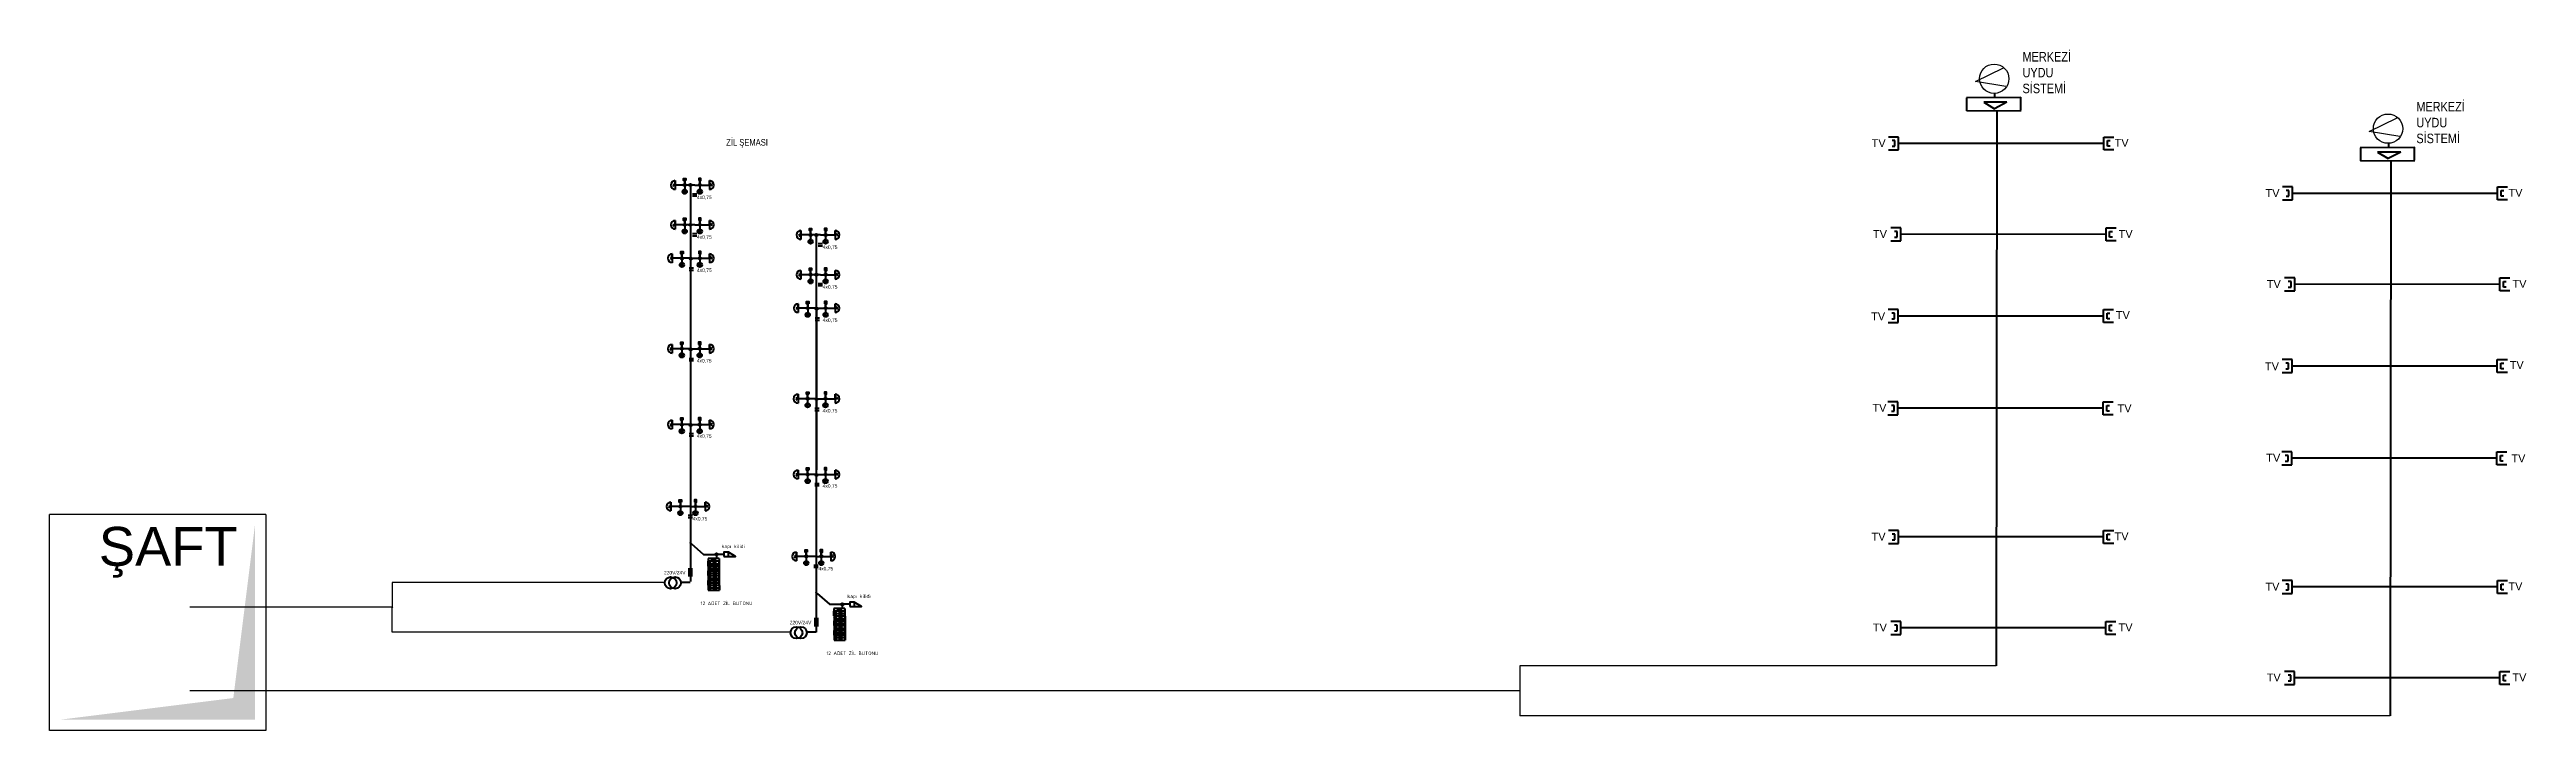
# Model space of a CAD drawing. Header units: millimetres. Extents: x -4402 to 30102, y 1696 to 6551.
# Drawn here: x -4402 to 4165, y 4195 to 6551 of the extents above; entities that cross this region are included whole.
import ezdxf
from ezdxf.enums import TextEntityAlignment as Align

# ---------------------------------------------------------------- set-up
doc = ezdxf.new("R2010")
doc.units = ezdxf.units.MM
for name, color, linetype, lineweight in [('B', 30, 'Continuous', 25), ('kolon semasi', 7, 'Continuous', 40), ('MH', 20, 'Continuous', 20)]:
    doc.layers.add(name, color=color, linetype=linetype, lineweight=lineweight)
doc.layers.add('BOYA', color=253, linetype='Continuous')
doc.layers.add('CEMAL AYAR  AYD. HAT', color=6, linetype='Continuous')
doc.styles.add('1', font='arial.ttf', dxfattribs={"height": 18})
doc.styles.get("Standard").update_dxf_attribs({"font": 'arial.ttf'})
doc.styles.add('TXT', font='isocpeur.ttf')

msp = doc.modelspace()

# ---------------------------------------------------------------- texts
at = {"color": 7, "true_color": 0xffffff}
for p in [(1924.2, 6227.1), (2764.6, 6228.3), (3286.5, 6054.3), (4126.9, 6055.4), (1928.7, 5912.6), (2778.5, 5913), (3290.9, 5739.7), (4140.7, 5740.1), (1922.4, 5628), (2768.8, 5632.3), (3284.6, 5455.1), (4131, 5459.5), (1926.8, 5311.4), (2774.7, 5309.6), (3289.1, 5138.5), (4136.9, 5136.7), (1923.9, 4865.5), (2764.3, 4866.7), (3286.1, 4692.6), (4126.5, 4693.8), (1928.4, 4551), (2778.1, 4551.4), (3290.6, 4378.1), (4140.3, 4378.5)]:
    msp.add_text('TV', height=27.21, dxfattribs=at).set_placement(p, align=Align.MIDDLE)
at = {"color": 3, "lineweight": 40, "attachment_point": 1}
for s, insert, char_height, width in [('{\\fArial Narrow|b0|i0|c162|p34;MERKEZİ UYDU SİSTEMİ}', (2421.8, 6542.5), 32.89, 219.889), ('{\\fArial Narrow|b0|i0|c162|p34;MERKEZİ UYDU SİSTEMİ}', (3784.1, 6369.6), 32.89, 219.889), ('{\\fArial Narrow|b0|i0|c162|p34;ZİL ŞEMASI}', (-2061.7, 6241.4), 22.854, 152.792)]:
    msp.add_mtext(s, dxfattribs=dict(at, insert=insert, char_height=char_height, width=width))
at = {"layer": 'kolon semasi', "lineweight": 40}
for s, p in [('4x0,75', (-2163.2, 6033.7)), ('4x0,75', (-2163.2, 5896.2)), ('4x0,75', (-1728.1, 5861)), ('4x0,75', (-2163.2, 5781.2)), ('4x0,75', (-1728.1, 5723.4)), ('4x0,75', (-1728.1, 5608.4)), ('4x0,75', (-2163.6, 5468.1)), ('4x0,75', (-1728.4, 5295.3)), ('4x0,75', (-2163.6, 5207.5)), ('4x0,75', (-1728.4, 5034.8)), ('4x0,75', (-2178.2, 4921.5)), ('220V/24V', (-2277.3, 4734.8)), ('4x0,75', (-1743, 4748.8)), ('220V/24V', (-1842.2, 4562.1))]:
    msp.add_text(s, height=12.19, dxfattribs=at).set_placement(p)
at = {"layer": 'kolon semasi', "lineweight": 40, "style": 'TXT'}
for s, p in [('kapı kilidi', (-2077.9, 4826)), ('12 ADET ZİL BUTONU', (-2150.6, 4628.6)), ('kapı kilidi', (-1642.8, 4653.3)), ('12 ADET ZİL BUTONU', (-1715.5, 4455.9))]:
    msp.add_text(s, height=12.189, dxfattribs=at).set_placement(p)
at = {"layer": 'MH', "style": '1'}
msp.add_text('ŞAFT', height=134.6, dxfattribs=at).set_placement((-4232, 4764.6))

# ---------------------------------------------------------------- hatches: boundary and pattern name
at = {"layer": 'BOYA'}
msp.add_hatch(color=256, dxfattribs=at).paths.add_polyline_path([(-3691.9, 4905.2), (-3691.9, 4232.2), (-4364.9, 4232.2), (-3766.7, 4307)])
at = {"layer": 'kolon semasi', "lineweight": 40}
for points in [[(-2205.3, 6083.9), (-2208.6, 6083.9, 0.130701), (-2209.1, 6082.1, 0.414214), (-2205.3, 6078.2)], [(-2202, 6083.9, 0.579848), (-2208.6, 6083.9)], [(-2202, 6083.9), (-2205.3, 6083.9), (-2205.3, 6078.2, 0.414214), (-2201.5, 6082.1, 0.130701)], [(-2185.6, 6083.9), (-2188.9, 6083.9, 0.130701), (-2189.4, 6082.1, 0.414214), (-2185.6, 6078.2)], [(-2182.3, 6083.9, 0.579848), (-2188.9, 6083.9)], [(-2182.3, 6083.9), (-2185.6, 6083.9), (-2185.6, 6078.2, 0.414214), (-2181.8, 6082.1, 0.130701)], [(-2153.2, 6083.9), (-2156.5, 6083.9, 0.130701), (-2157, 6082.1, 0.414214), (-2153.2, 6078.2)], [(-2149.9, 6083.9, 0.579848), (-2156.5, 6083.9)], [(-2149.9, 6083.9), (-2153.2, 6083.9), (-2153.2, 6078.2, 0.414214), (-2149.4, 6082.1, 0.130701)], [(-2205.3, 5946.4), (-2208.6, 5946.4, 0.130701), (-2209.1, 5944.5, 0.414214), (-2205.3, 5940.7)], [(-2202, 5946.4, 0.579848), (-2208.6, 5946.4)], [(-2202, 5946.4), (-2205.3, 5946.4), (-2205.3, 5940.7, 0.414214), (-2201.5, 5944.5, 0.130701)], [(-2185.6, 5946.4), (-2188.9, 5946.4, 0.130701), (-2189.4, 5944.5, 0.414214), (-2185.6, 5940.7)], [(-2182.3, 5946.4, 0.579848), (-2188.9, 5946.4)], [(-2182.3, 5946.4), (-2185.6, 5946.4), (-2185.6, 5940.7, 0.414214), (-2181.8, 5944.5, 0.130701)], [(-2153.2, 5946.4), (-2156.5, 5946.4, 0.130701), (-2157, 5944.5, 0.414214), (-2153.2, 5940.7)], [(-2149.9, 5946.4, 0.579848), (-2156.5, 5946.4)], [(-2149.9, 5946.4), (-2153.2, 5946.4), (-2153.2, 5940.7, 0.414214), (-2149.4, 5944.5, 0.130701)], [(-1766.8, 5911.2, 0.579848), (-1773.4, 5911.2)], [(-1747.1, 5911.2, 0.579848), (-1753.8, 5911.2)], [(-1714.8, 5911.2, 0.579848), (-1721.4, 5911.2)], [(-2215, 5830.7), (-2218.3, 5830.7, 0.130701), (-2218.8, 5828.8, 0.414214), (-2215, 5825)], [(-2211.7, 5830.7, 0.579848), (-2218.3, 5830.7)], [(-2211.7, 5830.7), (-2215, 5830.7), (-2215, 5825, 0.414214), (-2211.2, 5828.8, 0.130701)], [(-2184.4, 5828.8), (-2187.7, 5828.8, 0.130701), (-2188.2, 5826.9, 0.414214), (-2184.4, 5823.1)], [(-2181.1, 5828.8, 0.579848), (-2187.7, 5828.8)], [(-2181.1, 5828.8), (-2184.4, 5828.8), (-2184.4, 5823.1, 0.414214), (-2180.6, 5826.9, 0.130701)], [(-2153.2, 5830.7), (-2156.5, 5830.7, 0.130701), (-2157, 5828.8, 0.414214), (-2153.2, 5825)], [(-2149.9, 5830.7, 0.579848), (-2156.5, 5830.7)], [(-2149.9, 5830.7), (-2153.2, 5830.7), (-2153.2, 5825, 0.414214), (-2149.4, 5828.8, 0.130701)], [(-1770.1, 5911.2), (-1773.4, 5911.2, 0.130701), (-1773.9, 5909.3, 0.414214), (-1770.1, 5905.5)], [(-1766.8, 5911.2), (-1770.1, 5911.2), (-1770.1, 5905.5, 0.414214), (-1766.3, 5909.3, 0.130701)], [(-1750.4, 5911.2), (-1753.8, 5911.2, 0.130701), (-1754.3, 5909.3, 0.414214), (-1750.4, 5905.5)], [(-1747.1, 5911.2), (-1750.4, 5911.2), (-1750.4, 5905.5, 0.414214), (-1746.6, 5909.3, 0.130701)], [(-1718.1, 5911.2), (-1721.4, 5911.2, 0.130701), (-1721.9, 5909.3, 0.414214), (-1718.1, 5905.5)], [(-1714.8, 5911.2), (-1718.1, 5911.2), (-1718.1, 5905.5, 0.414214), (-1714.3, 5909.3, 0.130701)], [(-1770.1, 5773.7), (-1773.4, 5773.7, 0.130701), (-1773.9, 5771.8, 0.414214), (-1770.1, 5768)], [(-1766.8, 5773.7, 0.579848), (-1773.4, 5773.7)], [(-1766.8, 5773.7), (-1770.1, 5773.7), (-1770.1, 5768, 0.414214), (-1766.3, 5771.8, 0.130701)], [(-1750.4, 5773.7), (-1753.8, 5773.7, 0.130701), (-1754.3, 5771.8, 0.414214), (-1750.4, 5768)], [(-1747.1, 5773.7, 0.579848), (-1753.8, 5773.7)], [(-1747.1, 5773.7), (-1750.4, 5773.7), (-1750.4, 5768, 0.414214), (-1746.6, 5771.8, 0.130701)], [(-1718.1, 5773.7), (-1721.4, 5773.7, 0.130701), (-1721.9, 5771.8, 0.414214), (-1718.1, 5768)], [(-1714.8, 5773.7, 0.579848), (-1721.4, 5773.7)], [(-1714.8, 5773.7), (-1718.1, 5773.7), (-1718.1, 5768, 0.414214), (-1714.3, 5771.8, 0.130701)], [(-1779.8, 5657.9), (-1783.1, 5657.9, 0.130701), (-1783.6, 5656, 0.414214), (-1779.8, 5652.2)], [(-1776.5, 5657.9, 0.579848), (-1783.1, 5657.9)], [(-1776.5, 5657.9), (-1779.8, 5657.9), (-1779.8, 5652.2, 0.414214), (-1776, 5656, 0.130701)], [(-1749.3, 5656), (-1752.6, 5656, 0.130701), (-1753.1, 5654.2, 0.414214), (-1749.3, 5650.3)], [(-1746, 5656, 0.579848), (-1752.6, 5656)], [(-1746, 5656), (-1749.3, 5656), (-1749.3, 5650.3, 0.414214), (-1745.5, 5654.2, 0.130701)], [(-1718.1, 5657.9), (-1721.4, 5657.9, 0.130701), (-1721.9, 5656, 0.414214), (-1718.1, 5652.2)], [(-1714.8, 5657.9, 0.579848), (-1721.4, 5657.9)], [(-1714.8, 5657.9), (-1718.1, 5657.9), (-1718.1, 5652.2, 0.414214), (-1714.3, 5656, 0.130701)], [(-2215.3, 5517.6), (-2218.6, 5517.6, 0.130701), (-2219.1, 5515.7, 0.414214), (-2215.3, 5511.9)], [(-2212, 5517.6, 0.579848), (-2218.6, 5517.6)], [(-2212, 5517.6), (-2215.3, 5517.6), (-2215.3, 5511.9, 0.414214), (-2211.5, 5515.7, 0.130701)], [(-2184.8, 5515.7), (-2188.1, 5515.7, 0.130701), (-2188.6, 5513.8, 0.414214), (-2184.8, 5510)], [(-2181.5, 5515.7, 0.579848), (-2188.1, 5515.7)], [(-2181.5, 5515.7), (-2184.8, 5515.7), (-2184.8, 5510, 0.414214), (-2181, 5513.8, 0.130701)], [(-2153.6, 5517.6), (-2156.9, 5517.6, 0.130701), (-2157.4, 5515.7, 0.414214), (-2153.6, 5511.9)], [(-2150.3, 5517.6, 0.579848), (-2156.9, 5517.6)], [(-2150.3, 5517.6), (-2153.6, 5517.6), (-2153.6, 5511.9, 0.414214), (-2149.8, 5515.7, 0.130701)], [(-1780.2, 5344.8), (-1783.5, 5344.8, 0.130701), (-1784, 5342.9, 0.414214), (-1780.2, 5339.1)], [(-1776.9, 5344.8, 0.579848), (-1783.5, 5344.8)], [(-1776.9, 5344.8), (-1780.2, 5344.8), (-1780.2, 5339.1, 0.414214), (-1776.4, 5342.9, 0.130701)], [(-1749.6, 5342.9), (-1752.9, 5342.9, 0.130701), (-1753.4, 5341.1, 0.414214), (-1749.6, 5337.2)], [(-1746.3, 5342.9, 0.579848), (-1752.9, 5342.9)], [(-1746.3, 5342.9), (-1749.6, 5342.9), (-1749.6, 5337.2, 0.414214), (-1745.8, 5341.1, 0.130701)], [(-1718.4, 5344.8), (-1721.7, 5344.8, 0.130701), (-1722.2, 5342.9, 0.414214), (-1718.4, 5339.1)], [(-1715.1, 5344.8, 0.579848), (-1721.7, 5344.8)], [(-1715.1, 5344.8), (-1718.4, 5344.8), (-1718.4, 5339.1, 0.414214), (-1714.6, 5342.9, 0.130701)], [(-2215.3, 5255.1), (-2218.6, 5255.1, 0.130701), (-2219.1, 5253.2, 0.414214), (-2215.3, 5249.4)], [(-2212, 5255.1, 0.579848), (-2218.6, 5255.1)], [(-2212, 5255.1), (-2215.3, 5255.1), (-2215.3, 5249.4, 0.414214), (-2211.5, 5253.2, 0.130701)], [(-2184.8, 5253.2), (-2188.1, 5253.2, 0.130701), (-2188.6, 5251.3, 0.414214), (-2184.8, 5247.5)], [(-2181.5, 5253.2, 0.579848), (-2188.1, 5253.2)], [(-2181.5, 5253.2), (-2184.8, 5253.2), (-2184.8, 5247.5, 0.414214), (-2181, 5251.3, 0.130701)], [(-2153.6, 5255.1), (-2156.9, 5255.1, 0.130701), (-2157.4, 5253.2, 0.414214), (-2153.6, 5249.4)], [(-2150.3, 5255.1, 0.579848), (-2156.9, 5255.1)], [(-2150.3, 5255.1), (-2153.6, 5255.1), (-2153.6, 5249.4, 0.414214), (-2149.8, 5253.2, 0.130701)], [(-1780.2, 5082.4), (-1783.5, 5082.4, 0.130701), (-1784, 5080.5, 0.414214), (-1780.2, 5076.7)], [(-1776.9, 5082.4, 0.579848), (-1783.5, 5082.4)], [(-1776.9, 5082.4), (-1780.2, 5082.4), (-1780.2, 5076.7, 0.414214), (-1776.4, 5080.5, 0.130701)], [(-1749.6, 5080.5), (-1752.9, 5080.5, 0.130701), (-1753.4, 5078.6, 0.414214), (-1749.6, 5074.8)], [(-1746.3, 5080.5, 0.579848), (-1752.9, 5080.5)], [(-1746.3, 5080.5), (-1749.6, 5080.5), (-1749.6, 5074.8, 0.414214), (-1745.8, 5078.6, 0.130701)], [(-1718.4, 5082.4), (-1721.7, 5082.4, 0.130701), (-1722.2, 5080.5, 0.414214), (-1718.4, 5076.7)], [(-1715.1, 5082.4, 0.579848), (-1721.7, 5082.4)], [(-1715.1, 5082.4), (-1718.4, 5082.4), (-1718.4, 5076.7, 0.414214), (-1714.6, 5080.5, 0.130701)], [(-2220.2, 4971.7), (-2223.5, 4971.7, 0.130701), (-2224, 4969.8, 0.414214), (-2220.2, 4966)], [(-2216.9, 4971.7, 0.579848), (-2223.5, 4971.7)], [(-2216.9, 4971.7), (-2220.2, 4971.7), (-2220.2, 4966, 0.414214), (-2216.4, 4969.8, 0.130701)], [(-2168.2, 4971.7), (-2171.5, 4971.7, 0.130701), (-2172, 4969.8, 0.414214), (-2168.2, 4966)], [(-2164.9, 4971.7, 0.579848), (-2171.5, 4971.7)], [(-2164.9, 4971.7), (-2168.2, 4971.7), (-2168.2, 4966, 0.414214), (-2164.4, 4969.8, 0.130701)], [(-2185.7, 4846.2), (-2189, 4846.2, 0.130701), (-2189.5, 4844.3, 0.414214), (-2185.7, 4840.5)], [(-2189, 4846.2), (-2182.4, 4846.2, 0.579848)], [(-2182.4, 4846.2), (-2185.7, 4846.2), (-2185.7, 4840.5, 0.414214), (-2181.9, 4844.3, 0.130701)], [(-2095.6, 4806.2), (-2098.9, 4806.2, 0.130701), (-2099.4, 4804.3, 0.414214), (-2095.6, 4800.5)], [(-2098.9, 4806.2), (-2092.3, 4806.2, 0.579848)], [(-2092.3, 4806.2), (-2095.6, 4806.2), (-2095.6, 4800.5, 0.414214), (-2091.8, 4804.3, 0.130701)], [(-1785.1, 4799), (-1788.4, 4799, 0.130701), (-1788.9, 4797.1, 0.414214), (-1785.1, 4793.3)], [(-1781.8, 4799, 0.579848), (-1788.4, 4799)], [(-1781.8, 4799), (-1785.1, 4799), (-1785.1, 4793.3, 0.414214), (-1781.3, 4797.1, 0.130701)], [(-1733, 4799), (-1736.3, 4799, 0.130701), (-1736.8, 4797.1, 0.414214), (-1733, 4793.3)], [(-1729.7, 4799, 0.579848), (-1736.3, 4799)], [(-1729.7, 4799), (-1733, 4799), (-1733, 4793.3, 0.414214), (-1729.2, 4797.1, 0.130701)], [(-1750.6, 4673.4), (-1753.9, 4673.4, 0.130701), (-1754.4, 4671.6, 0.414214), (-1750.6, 4667.7)], [(-1753.9, 4673.4), (-1747.3, 4673.4, 0.579848)], [(-1747.3, 4673.4), (-1750.6, 4673.4), (-1750.6, 4667.7, 0.414214), (-1746.8, 4671.6, 0.130701)], [(-1660.5, 4633.5), (-1663.8, 4633.5, 0.130701), (-1664.3, 4631.6, 0.414214), (-1660.5, 4627.8)], [(-1663.8, 4633.5), (-1657.2, 4633.5, 0.579848)], [(-1657.2, 4633.5), (-1660.5, 4633.5), (-1660.5, 4627.8, 0.414214), (-1656.7, 4631.6, 0.130701)]]:
    msp.add_hatch(color=256, dxfattribs=at).paths.add_polyline_path(points)
at = {"layer": 'kolon semasi', "lineweight": 40, "true_color": 0x727430}
for points in [[(-3217.5, 4623), (-3220.8, 4623, 0.130701), (-3221.3, 4621.1, 0.414214), (-3217.5, 4617.3)], [(-3214.2, 4623, 0.579848), (-3220.8, 4623)], [(-3214.2, 4623), (-3217.5, 4623), (-3217.5, 4617.3, 0.414214), (-3213.7, 4621.1, 0.130701)]]:
    msp.add_hatch(color=67, dxfattribs=at).paths.add_polyline_path(points)

# ---------------------------------------------------------------- linework, layer by layer
at = {"color": 7, "true_color": 0xffffff}
for p, q in [((2258.8, 6440), (2355.8, 6488)), ((2258.8, 6441.5), (2364.2, 6424.5)), ((3621, 6267.1), (3718, 6315.2)), ((3621, 6268.6), (3726.4, 6251.6))]:
    msp.add_line(p, q, dxfattribs=at)
for centre in [(2323.8, 6450.1), (3686, 6277.2)]:
    msp.add_circle(centre, 50.7, dxfattribs=at)
at = {"layer": 'B'}
for p in [(-3654.5, 4942.6), (-4402.3, 4194.8)]:
    msp.add_line(p, (-4402.3, 4942.6), dxfattribs=at)
at = {"layer": 'CEMAL AYAR  AYD. HAT', "color": 32, "linetype": 'ByBlock', "true_color": 0xcd6928}
for p, q in [((-3654.5, 4942.6), (-3654.5, 4194.8)), ((-3654.5, 4194.8), (-4402.3, 4194.8))]:
    msp.add_line(p, q, dxfattribs=at)
at = {"layer": 'CEMAL AYAR  AYD. HAT', "color": 67, "linetype": 'ByBlock', "true_color": 0x727430}
for p, q in [((-2274.4, 4707.4), (-3217.4, 4707.4)), ((-3217.4, 4707.4), (-3217.4, 4621.1)), ((-3217.4, 4621.1), (-3916.8, 4621.1)), ((-3217.4, 4534.7), (-3217.4, 4621.1)), ((-1839.2, 4534.7), (-3217.4, 4534.7))]:
    msp.add_line(p, q, dxfattribs=at)
at = {"layer": 'CEMAL AYAR  AYD. HAT', "color": 61, "linetype": 'ByBlock', "true_color": 0xedee99}
for p, q in [((2330.9, 4418.4), (683.2, 4418.4)), ((683.2, 4418.4), (683.2, 4332)), ((683.2, 4332), (-3916.8, 4332)), ((683.2, 4332), (683.2, 4245.5)), ((3693.2, 4245.5), (683.2, 4245.5))]:
    msp.add_line(p, q, dxfattribs=at)
at = {"layer": 'kolon semasi', "lineweight": 40}
for p, q in [((2416, 6385), (2228, 6384)), ((2229.5, 6338.7), (2229.5, 6383.6)), ((2368, 6368.9), (2287.6, 6368.7)), ((2287.7, 6368.9), (2324.4, 6346.4)), ((2367.9, 6368.9), (2324.4, 6346.4)), ((2326.3, 6384.2), (2326.5, 6398.7)), ((2415.7, 6341.1), (2415.7, 6385.9)), ((2416.9, 6339), (2229, 6338.1)), ((1993.1, 6248.3), (1958.4, 6248.3)), ((1958.4, 6203.5), (1993.1, 6203.5)), ((1980.5, 6235.7), (1971, 6235.7)), ((1971, 6216.1), (1980.5, 6216.1)), ((1980.5, 6216.1), (1980.5, 6235.7)), ((1993.1, 6203.5), (1993.1, 6248.3)), ((2702.7, 6203.5), (2702.7, 6248.3)), ((2702.7, 6248.3), (2737.5, 6248.3)), ((2737.5, 6203.5), (2702.7, 6203.5)), ((2715.4, 6216.1), (2715.4, 6235.7)), ((2715.4, 6235.7), (2724.9, 6235.7)), ((2724.9, 6216.1), (2715.4, 6216.1)), ((3778.2, 6212.1), (3590.2, 6211.2)), ((3591.7, 6165.8), (3591.7, 6210.7)), ((3730.2, 6196), (3649.8, 6195.9)), ((3649.9, 6196), (3686.6, 6173.6)), ((3730.1, 6196), (3686.6, 6173.5)), ((3688.5, 6211.3), (3688.7, 6225.8)), ((3777.9, 6168.2), (3777.9, 6213)), ((-2238.6, 6082.1), (-2238.6, 6097.3)), ((-2238.6, 6097.3), (-2238.6, 6066.8)), ((-2205.3, 6082.1), (-2205.3, 6097.3)), ((-2153.2, 6082.1), (-2153.2, 6097.3)), ((-2119.9, 6082.1), (-2119.9, 6097.3)), ((-2119.9, 6097.3), (-2119.9, 6066.8)), ((3779.1, 6166.2), (3591.2, 6165.2)), ((-2179, 6052), (-2171.4, 6052)), ((-2179, 6044.4), (-2171.4, 6044.4)), ((-2171.4, 6052), (-2163.8, 6052)), ((-2171.4, 6044.4), (-2163.8, 6044.4)), ((3355.4, 6075.5), (3320.6, 6075.5)), ((3320.6, 6030.6), (3355.4, 6030.6)), ((3342.7, 6062.8), (3333.2, 6062.8)), ((3333.2, 6043.2), (3342.7, 6043.2)), ((3342.7, 6043.2), (3342.7, 6062.8)), ((3355.4, 6030.6), (3355.4, 6075.5)), ((4065, 6030.6), (4065, 6075.5)), ((4065, 6075.5), (4099.7, 6075.5)), ((4099.7, 6030.6), (4065, 6030.6)), ((4077.6, 6043.2), (4077.6, 6062.8)), ((4077.6, 6062.8), (4087.1, 6062.8)), ((4087.1, 6043.2), (4077.6, 6043.2)), ((-2238.6, 5944.5), (-2238.6, 5959.7)), ((-2238.6, 5959.7), (-2238.6, 5929.3)), ((-2205.3, 5944.5), (-2205.3, 5959.7)), ((-2179, 5914.5), (-2171.4, 5914.5)), ((-2171.4, 5914.5), (-2163.8, 5914.5)), ((-2153.2, 5944.5), (-2153.2, 5959.7)), ((-2119.9, 5944.5), (-2119.9, 5959.7)), ((-2119.9, 5959.7), (-2119.9, 5929.3)), ((-1803.5, 5909.3), (-1803.5, 5924.6)), ((-1803.5, 5924.6), (-1803.5, 5894.1)), ((-1770.1, 5909.3), (-1770.1, 5924.6)), ((-1770.1, 5924.6), (-1770.1, 5894.1)), ((-1718.1, 5909.3), (-1718.1, 5924.6)), ((-1718.1, 5924.6), (-1718.1, 5894.1)), ((-1684.8, 5909.3), (-1684.8, 5924.6)), ((-1684.8, 5924.6), (-1684.8, 5894.1)), ((2000.9, 5933.7), (1966.2, 5933.7)), ((1988.3, 5921), (1978.8, 5921)), ((1988.3, 5901.5), (1988.3, 5921)), ((2000.9, 5888.8), (2000.9, 5933.7)), ((2710.6, 5888.8), (2710.6, 5933.7)), ((2710.6, 5933.7), (2745.3, 5933.7)), ((2723.2, 5901.5), (2723.2, 5921)), ((2723.2, 5921), (2732.7, 5921)), ((-2248.3, 5828.8), (-2248.3, 5844)), ((-2248.3, 5844), (-2248.3, 5813.5)), ((-2215, 5828.8), (-2215, 5844)), ((-2179, 5906.9), (-2171.4, 5906.9)), ((-2171.4, 5906.9), (-2163.8, 5906.9)), ((-2153.2, 5828.8), (-2153.2, 5844)), ((-2119.9, 5828.8), (-2119.9, 5844)), ((-2119.9, 5844), (-2119.9, 5813.5)), ((-1735.6, 5909.3), (-1803.5, 5909.3)), ((-1743.9, 5879.3), (-1736.2, 5879.3)), ((-1743.9, 5871.7), (-1736.2, 5871.7)), ((-1736.2, 5879.3), (-1728.6, 5879.3)), ((-1736.2, 5871.7), (-1728.6, 5871.7)), ((-1735.6, 5909.3), (-1684.8, 5909.3)), ((1966.2, 5888.8), (2000.9, 5888.8)), ((1978.8, 5901.5), (1988.3, 5901.5)), ((2745.3, 5888.8), (2710.6, 5888.8)), ((2732.7, 5901.5), (2723.2, 5901.5)), ((-2189.9, 5795.4), (-2182.2, 5795.4)), ((-2189.9, 5787.8), (-2182.2, 5787.8)), ((-2182.2, 5795.4), (-2174.6, 5795.4)), ((-2182.2, 5787.8), (-2174.6, 5787.8)), ((-1803.5, 5771.8), (-1803.5, 5787)), ((-1803.5, 5787), (-1803.5, 5756.6)), ((-1735.6, 5771.8), (-1803.5, 5771.8)), ((-1770.1, 5771.8), (-1770.1, 5787)), ((-1770.1, 5787), (-1770.1, 5756.6)), ((-1743.9, 5741.8), (-1736.2, 5741.8)), ((-1736.2, 5741.8), (-1728.6, 5741.8)), ((-1735.6, 5771.8), (-1684.8, 5771.8)), ((-1718.1, 5771.8), (-1718.1, 5787)), ((-1718.1, 5787), (-1718.1, 5756.6)), ((-1684.8, 5771.8), (-1684.8, 5787)), ((-1684.8, 5787), (-1684.8, 5756.6)), ((3363.2, 5760.8), (3328.4, 5760.8)), ((3350.5, 5748.2), (3341, 5748.2)), ((3350.5, 5728.6), (3350.5, 5748.2)), ((3363.2, 5716), (3363.2, 5760.8)), ((4072.8, 5716), (4072.8, 5760.8)), ((4072.8, 5760.8), (4107.5, 5760.8)), ((4085.4, 5728.6), (4085.4, 5748.2)), ((4085.4, 5748.2), (4094.9, 5748.2)), ((-1813.2, 5656), (-1813.2, 5671.3)), ((-1813.2, 5671.3), (-1813.2, 5640.8)), ((-1745.3, 5656), (-1813.2, 5656)), ((-1779.8, 5656), (-1779.8, 5671.3)), ((-1779.8, 5671.3), (-1779.8, 5640.8)), ((-1752.6, 5656), (-1684.8, 5656)), ((-1743.9, 5734.1), (-1736.2, 5734.1)), ((-1736.2, 5734.1), (-1728.6, 5734.1)), ((-1718.1, 5656), (-1718.1, 5671.3)), ((-1718.1, 5671.3), (-1718.1, 5640.8)), ((-1684.8, 5656), (-1684.8, 5671.3)), ((-1684.8, 5671.3), (-1684.8, 5640.8)), ((3328.4, 5716), (3363.2, 5716)), ((3341, 5728.6), (3350.5, 5728.6)), ((4107.5, 5716), (4072.8, 5716)), ((4094.9, 5728.6), (4085.4, 5728.6)), ((-1754.7, 5622.7), (-1747.1, 5622.7)), ((-1754.7, 5615), (-1747.1, 5615)), ((-1749.8, 5654.2), (-1750.8, 4537.3)), ((-1747.1, 5622.7), (-1739.5, 5622.7)), ((-1747.1, 5615), (-1739.5, 5615)), ((1992.1, 5651.1), (1957.3, 5651.1)), ((1957.3, 5606.3), (1992.1, 5606.3)), ((1979.4, 5638.5), (1969.9, 5638.5)), ((1969.9, 5618.9), (1979.4, 5618.9)), ((1979.4, 5618.9), (1979.4, 5638.5)), ((1992.1, 5606.3), (1992.1, 5651.1)), ((2701.7, 5606.3), (2701.7, 5651.1)), ((2701.7, 5651.1), (2736.4, 5651.1)), ((2736.4, 5606.3), (2701.7, 5606.3)), ((2714.3, 5618.9), (2714.3, 5638.5)), ((2714.3, 5638.5), (2723.8, 5638.5)), ((2723.8, 5618.9), (2714.3, 5618.9)), ((-2248.7, 5515.7), (-2248.7, 5530.9)), ((-2248.7, 5530.9), (-2248.7, 5500.4)), ((-2215.3, 5515.7), (-2215.3, 5530.9)), ((-2153.6, 5515.7), (-2153.6, 5530.9)), ((-2120.2, 5515.7), (-2120.2, 5530.9)), ((-2120.2, 5530.9), (-2120.2, 5500.4)), ((-2190.2, 5482.3), (-2182.6, 5482.3)), ((-2190.2, 5474.7), (-2182.6, 5474.7)), ((-2182.6, 5482.3), (-2175, 5482.3)), ((-2182.6, 5474.7), (-2175, 5474.7)), ((3354.3, 5478.3), (3319.5, 5478.3)), ((3319.5, 5433.4), (3354.3, 5433.4)), ((3341.7, 5465.6), (3332.2, 5465.6)), ((3332.2, 5446.1), (3341.7, 5446.1)), ((3341.7, 5446.1), (3341.7, 5465.6)), ((3354.3, 5433.4), (3354.3, 5478.3)), ((4063.9, 5433.4), (4063.9, 5478.3)), ((4063.9, 5478.3), (4098.7, 5478.3)), ((4098.7, 5433.4), (4063.9, 5433.4)), ((4076.5, 5446.1), (4076.5, 5465.6)), ((4076.5, 5465.6), (4086, 5465.6)), ((4086, 5446.1), (4076.5, 5446.1)), ((-1813.5, 5342.9), (-1813.5, 5358.2)), ((-1813.5, 5358.2), (-1813.5, 5327.7)), ((-1745.7, 5342.9), (-1813.5, 5342.9)), ((-1780.2, 5342.9), (-1780.2, 5358.2)), ((-1780.2, 5358.2), (-1780.2, 5327.7)), ((-1752.9, 5342.9), (-1685.1, 5342.9)), ((-1718.4, 5342.9), (-1718.4, 5358.2)), ((-1718.4, 5358.2), (-1718.4, 5327.7)), ((-1685.1, 5342.9), (-1685.1, 5358.2)), ((-1685.1, 5358.2), (-1685.1, 5327.7)), ((1990.7, 5332.2), (1956, 5332.2)), ((1978.1, 5319.5), (1968.6, 5319.5)), ((1978.1, 5299.9), (1978.1, 5319.5)), ((1990.7, 5287.3), (1990.7, 5332.2)), ((2700.3, 5287.3), (2700.3, 5332.2)), ((2700.3, 5332.2), (2735.1, 5332.2)), ((2713, 5299.9), (2713, 5319.5)), ((2713, 5319.5), (2722.5, 5319.5)), ((-2248.7, 5253.2), (-2248.7, 5268.4)), ((-2248.7, 5268.4), (-2248.7, 5238)), ((-2215.3, 5253.2), (-2215.3, 5268.4)), ((-2153.6, 5253.2), (-2153.6, 5268.4)), ((-2120.2, 5253.2), (-2120.2, 5268.4)), ((-2120.2, 5268.4), (-2120.2, 5238)), ((-1755.1, 5309.6), (-1747.4, 5309.6)), ((-1755.1, 5301.9), (-1747.4, 5301.9)), ((-1747.4, 5309.6), (-1739.8, 5309.6)), ((-1747.4, 5301.9), (-1739.8, 5301.9)), ((1956, 5287.3), (1990.7, 5287.3)), ((1968.6, 5299.9), (1978.1, 5299.9)), ((2735.1, 5287.3), (2700.3, 5287.3)), ((2722.5, 5299.9), (2713, 5299.9)), ((-2190.2, 5222.4), (-2182.6, 5222.4)), ((-2190.2, 5214.8), (-2182.6, 5214.8)), ((-2182.6, 5222.4), (-2175, 5222.4)), ((-2182.6, 5214.8), (-2175, 5214.8)), ((3352.9, 5159.3), (3318.2, 5159.3)), ((3340.3, 5146.7), (3330.8, 5146.7)), ((3340.3, 5127.1), (3340.3, 5146.7)), ((3352.9, 5114.4), (3352.9, 5159.3)), ((4062.6, 5114.4), (4062.6, 5159.3)), ((4062.6, 5159.3), (4097.3, 5159.3)), ((4075.2, 5127.1), (4075.2, 5146.7)), ((4075.2, 5146.7), (4084.7, 5146.7)), ((-1813.5, 5080.5), (-1813.5, 5095.7)), ((-1813.5, 5095.7), (-1813.5, 5065.2)), ((-1745.7, 5080.5), (-1813.5, 5080.5)), ((-1780.2, 5080.5), (-1780.2, 5095.7)), ((-1780.2, 5095.7), (-1780.2, 5065.2)), ((-1752.9, 5080.5), (-1685.1, 5080.5)), ((-1718.4, 5080.5), (-1718.4, 5095.7)), ((-1718.4, 5095.7), (-1718.4, 5065.2)), ((-1685.1, 5080.5), (-1685.1, 5095.7)), ((-1685.1, 5095.7), (-1685.1, 5065.2)), ((3318.2, 5114.4), (3352.9, 5114.4)), ((3330.8, 5127.1), (3340.3, 5127.1)), ((4097.3, 5114.4), (4062.6, 5114.4)), ((4084.7, 5127.1), (4075.2, 5127.1)), ((-2253.5, 4969.8), (-2253.5, 4985.1)), ((-2253.5, 4985.1), (-2253.5, 4954.6)), ((-2220.2, 4969.8), (-2220.2, 4985.1)), ((-2168.2, 4969.8), (-2168.2, 4985.1)), ((-2134.8, 4969.8), (-2134.8, 4985.1)), ((-2134.8, 4985.1), (-2134.8, 4954.6)), ((-1755.1, 5049.7), (-1747.4, 5049.7)), ((-1755.1, 5042), (-1747.4, 5042)), ((-1747.4, 5049.7), (-1739.8, 5049.7)), ((-1747.4, 5042), (-1739.8, 5042)), ((-2193.9, 4939.8), (-2186.3, 4939.8)), ((-2193.9, 4932.2), (-2186.3, 4932.2)), ((-2186.3, 4939.8), (-2178.7, 4939.8)), ((-2186.3, 4932.2), (-2178.7, 4932.2)), ((1992.8, 4886.7), (1958, 4886.7)), ((1992.8, 4841.9), (1992.8, 4886.7)), ((2702.4, 4841.9), (2702.4, 4886.7)), ((2702.4, 4886.7), (2737.1, 4886.7)), ((-2054.8, 4812.1), (-2054.8, 4795.6)), ((-1818.4, 4797.1), (-1818.4, 4812.3)), ((-1818.4, 4812.3), (-1818.4, 4781.9)), ((-1785.1, 4797.1), (-1785.1, 4812.3)), ((-1785.1, 4812.3), (-1785.1, 4781.9)), ((-1733, 4797.1), (-1733, 4812.3)), ((-1733, 4812.3), (-1733, 4781.9)), ((-1699.7, 4797.1), (-1699.7, 4812.3)), ((-1699.7, 4812.3), (-1699.7, 4781.9)), ((1958, 4841.9), (1992.8, 4841.9)), ((1980.1, 4874.1), (1970.6, 4874.1)), ((1970.6, 4854.5), (1980.1, 4854.5)), ((1980.1, 4854.5), (1980.1, 4874.1)), ((2737.1, 4841.9), (2702.4, 4841.9)), ((2715, 4854.5), (2715, 4874.1)), ((2715, 4874.1), (2724.5, 4874.1)), ((2724.5, 4854.5), (2715, 4854.5)), ((-2124.3, 4790.1), (-2124.2, 4763.8)), ((-2095.7, 4790.1), (-2124.3, 4790)), ((-2124.2, 4763.7), (-2124.2, 4780.3)), ((-2124.2, 4780.3), (-2124.2, 4763.8)), ((-2124.2, 4763.8), (-2124.2, 4780.3)), ((-2095.6, 4780.3), (-2124.2, 4780.3)), ((-2124.2, 4772), (-2105.2, 4772)), ((-2124.2, 4763.8), (-2105.2, 4763.8)), ((-2105, 4763.5), (-2124.1, 4763.5)), ((-2124.1, 4763.5), (-2124.1, 4747)), ((-2124.1, 4756.9), (-2124.1, 4730.6)), ((-2124.1, 4755.2), (-2105, 4755.2)), ((-2095.4, 4747.1), (-2124.1, 4747)), ((-2124.1, 4747), (-2105, 4747)), ((-2124.1, 4730.5), (-2124.1, 4747)), ((-2124.1, 4747), (-2124.1, 4730.5)), ((-2124.1, 4730.5), (-2124.1, 4747)), ((-2124.1, 4738.8), (-2105, 4738.8)), ((-2124.1, 4730.6), (-2105, 4730.6)), ((-2104.8, 4730.3), (-2123.9, 4730.3)), ((-2123.9, 4730.3), (-2123.9, 4713.8)), ((-2123.9, 4722), (-2104.8, 4722)), ((-2095.2, 4713.9), (-2123.9, 4713.8)), ((-2123.9, 4713.8), (-2104.8, 4713.8)), ((-2123.9, 4697.3), (-2123.9, 4713.8)), ((-2123.9, 4713.8), (-2123.9, 4697.3)), ((-2123.9, 4697.3), (-2123.9, 4713.8)), ((-2123.9, 4713.8), (-2123.9, 4697.3)), ((-2117.5, 4780.3), (-2117.5, 4763.8)), ((-2117.3, 4763.5), (-2117.3, 4747)), ((-2117.3, 4747), (-2117.3, 4730.6)), ((-2117.1, 4730.3), (-2117.1, 4713.8)), ((-2117.1, 4713.8), (-2117.1, 4697.3)), ((-2086.2, 4790.1), (-2114.8, 4790)), ((-2098.4, 4782.8), (-2113.5, 4782.8)), ((-2105.3, 4763.7), (-2105.3, 4780.2)), ((-2105.3, 4780.2), (-2105.3, 4763.7)), ((-2105.3, 4763.7), (-2105.3, 4780.2)), ((-2105.3, 4780.2), (-2105.3, 4763.8)), ((-2105.3, 4772), (-2086.2, 4772)), ((-2105.3, 4763.8), (-2086.2, 4763.8)), ((-2105.2, 4763.8), (-2105.2, 4780.3)), ((-2105.2, 4780.3), (-2105.2, 4763.8)), ((-2105.2, 4763.8), (-2105.2, 4780.3)), ((-2105.2, 4780.3), (-2105.2, 4763.8)), ((-2086, 4763.5), (-2105.1, 4763.5)), ((-2105.1, 4763.5), (-2105.1, 4747)), ((-2105.1, 4755.2), (-2086, 4755.2)), ((-2105.1, 4747), (-2086, 4747)), ((-2105.1, 4730.5), (-2105.1, 4747)), ((-2105.1, 4747), (-2105.1, 4730.5)), ((-2105.1, 4730.5), (-2105.1, 4747)), ((-2105.1, 4747), (-2105.1, 4730.5)), ((-2105.1, 4738.8), (-2086, 4738.8)), ((-2105.1, 4730.5), (-2086, 4730.5)), ((-2105, 4747), (-2105, 4763.5)), ((-2105, 4763.5), (-2105, 4747)), ((-2105, 4730.6), (-2105, 4747.1)), ((-2105, 4747.1), (-2105, 4730.6)), ((-2105, 4730.5), (-2105, 4747)), ((-2105, 4747), (-2105, 4730.6)), ((-2085.8, 4730.3), (-2104.9, 4730.3)), ((-2104.9, 4730.3), (-2104.9, 4713.8)), ((-2104.9, 4722), (-2085.8, 4722)), ((-2104.9, 4713.8), (-2085.8, 4713.8)), ((-2104.9, 4697.3), (-2104.9, 4713.8)), ((-2104.9, 4713.8), (-2104.9, 4697.3)), ((-2104.9, 4697.2), (-2104.9, 4713.7)), ((-2104.9, 4713.7), (-2104.9, 4697.3)), ((-2104.8, 4713.8), (-2104.8, 4730.3)), ((-2104.8, 4730.3), (-2104.8, 4713.8)), ((-2104.8, 4697.3), (-2104.8, 4713.8)), ((-2104.8, 4713.8), (-2104.8, 4697.3)), ((-2104.8, 4697.3), (-2104.8, 4713.8)), ((-2104.8, 4713.8), (-2104.8, 4697.3)), ((-2086.3, 4780.3), (-2098.6, 4780.3)), ((-2098.5, 4780.2), (-2098.5, 4763.8)), ((-2086.1, 4747), (-2098.4, 4747)), ((-2098.3, 4763.5), (-2098.3, 4747)), ((-2098.3, 4747), (-2098.3, 4730.5)), ((-2098.2, 4730.3), (-2098.2, 4713.8)), ((-2098.2, 4713.8), (-2098.2, 4697.3)), ((-2085.9, 4713.8), (-2098.2, 4713.8)), ((-2086.2, 4789.8), (-2086.2, 4763.8)), ((-2086.2, 4763.8), (-2086.2, 4780.3)), ((-2086.2, 4763.7), (-2086.2, 4780.2)), ((-2086.2, 4780.2), (-2086.2, 4763.8)), ((-2086, 4747), (-2086, 4763.5)), ((-2086, 4763.5), (-2086, 4747)), ((-2086, 4756.6), (-2086, 4730.6)), ((-2086, 4730.5), (-2086, 4747)), ((-2086, 4747), (-2086, 4730.5)), ((-2086, 4730.5), (-2086, 4747)), ((-2085.8, 4713.7), (-2085.8, 4730.3)), ((-2085.8, 4730.3), (-2085.8, 4713.8)), ((-2085.8, 4697.3), (-2085.8, 4713.8)), ((-2085.8, 4713.8), (-2085.8, 4697.3)), ((-2085.8, 4697.3), (-2085.8, 4713.8)), ((-2085.8, 4713.8), (-2085.8, 4697.3)), ((-1750.6, 4797.1), (-1818.4, 4797.1)), ((-1758.8, 4767.1), (-1751.2, 4767.1)), ((-1758.8, 4759.5), (-1751.2, 4759.5)), ((-1751.2, 4767.1), (-1743.6, 4767.1)), ((-1751.2, 4759.5), (-1743.6, 4759.5)), ((-1750.6, 4797.1), (-1699.7, 4797.1)), ((3355, 4713.8), (3320.2, 4713.8)), ((3355, 4669), (3355, 4713.8)), ((4064.6, 4669), (4064.6, 4713.8)), ((4064.6, 4713.8), (4099.3, 4713.8)), ((-2186.1, 4707.4), (-2216.8, 4707.4)), ((-2123.9, 4705.5), (-2104.8, 4705.5)), ((-2123.9, 4697.3), (-2104.8, 4697.3)), ((-2104.6, 4697), (-2123.7, 4697)), ((-2123.7, 4697), (-2123.7, 4680.5)), ((-2123.7, 4688.8), (-2104.6, 4688.8)), ((-2123.7, 4680.5), (-2104.6, 4680.5)), ((-2116.9, 4697), (-2116.9, 4680.5)), ((-2104.9, 4705.5), (-2085.8, 4705.5)), ((-2104.9, 4697.3), (-2085.8, 4697.3)), ((-2085.6, 4697), (-2104.7, 4697)), ((-2104.7, 4697), (-2104.7, 4680.5)), ((-2104.7, 4688.7), (-2085.6, 4688.7)), ((-2104.7, 4680.5), (-2085.6, 4680.5)), ((-2104.6, 4680.5), (-2104.6, 4697)), ((-2104.6, 4697), (-2104.6, 4680.5)), ((-2098, 4697), (-2098, 4680.5)), ((-2085.6, 4680.5), (-2085.6, 4697)), ((-2085.6, 4697), (-2085.6, 4680.5)), ((-1747.8, 4669), (-1705.1, 4631.6)), ((-1705.1, 4631.6), (-1660.5, 4631.6)), ((-1660.5, 4631.6), (-1660.5, 4619.6)), ((-1634.5, 4631.6), (-1660.5, 4631.6)), ((-1619.7, 4639.4), (-1619.7, 4622.9)), ((3320.2, 4669), (3355, 4669)), ((3342.3, 4701.2), (3332.9, 4701.2)), ((3332.9, 4681.6), (3342.3, 4681.6)), ((3342.3, 4681.6), (3342.3, 4701.2)), ((4099.3, 4669), (4064.6, 4669)), ((4077.2, 4681.6), (4077.2, 4701.2)), ((4077.2, 4701.2), (4086.7, 4701.2)), ((4086.7, 4681.6), (4077.2, 4681.6)), ((-1689.2, 4617.4), (-1689.1, 4591.1)), ((-1660.5, 4617.4), (-1689.1, 4617.3)), ((-1689.1, 4591), (-1689.1, 4607.6)), ((-1660.5, 4607.6), (-1689.1, 4607.6)), ((-1689.1, 4591), (-1689.1, 4607.5)), ((-1689.1, 4607.5), (-1689.1, 4591)), ((-1689.1, 4599.3), (-1670, 4599.3)), ((-1689.1, 4591.1), (-1670, 4591.1)), ((-1689, 4584.2), (-1688.9, 4557.8)), ((-1669.8, 4590.8), (-1688.9, 4590.8)), ((-1688.9, 4590.8), (-1688.9, 4574.3)), ((-1688.9, 4582.5), (-1669.8, 4582.5)), ((-1660.3, 4574.4), (-1688.9, 4574.3)), ((-1688.9, 4574.3), (-1669.8, 4574.3)), ((-1688.9, 4557.8), (-1688.9, 4574.3)), ((-1688.9, 4574.3), (-1688.9, 4557.8)), ((-1688.9, 4557.8), (-1688.9, 4574.3)), ((-1688.9, 4566.1), (-1669.8, 4566.1)), ((-1688.9, 4557.8), (-1669.8, 4557.8)), ((-1669.6, 4557.6), (-1688.7, 4557.6)), ((-1688.7, 4557.6), (-1688.7, 4541.1)), ((-1688.7, 4549.3), (-1669.6, 4549.3)), ((-1688.7, 4541.1), (-1669.6, 4541.1)), ((-1688.7, 4524.5), (-1688.7, 4541.1)), ((-1688.7, 4541.1), (-1688.7, 4524.6)), ((-1688.7, 4524.6), (-1688.7, 4541.1)), ((-1660.1, 4541.1), (-1688.7, 4541.1)), ((-1688.7, 4541.1), (-1688.7, 4524.6)), ((-1682.4, 4607.6), (-1682.4, 4591.1)), ((-1682.2, 4590.8), (-1682.2, 4574.3)), ((-1682.2, 4574.3), (-1682.2, 4557.8)), ((-1682, 4557.6), (-1682, 4541.1)), ((-1682, 4541.1), (-1682, 4524.6)), ((-1651, 4617.4), (-1679.6, 4617.3)), ((-1663.3, 4610.1), (-1678.4, 4610.1)), ((-1670.2, 4591), (-1670.2, 4607.5)), ((-1670.2, 4607.5), (-1670.2, 4591)), ((-1670.2, 4591), (-1670.2, 4607.5)), ((-1670.2, 4607.5), (-1670.2, 4591)), ((-1670.2, 4599.3), (-1651.1, 4599.3)), ((-1670.2, 4591), (-1651.1, 4591)), ((-1670, 4591), (-1670, 4607.6)), ((-1670, 4607.6), (-1670, 4591.1)), ((-1670, 4591.1), (-1670, 4607.6)), ((-1670, 4607.6), (-1670, 4591.1)), ((-1650.9, 4590.8), (-1670, 4590.8)), ((-1670, 4590.8), (-1670, 4574.3)), ((-1670, 4582.5), (-1650.9, 4582.5)), ((-1670, 4574.3), (-1650.9, 4574.3)), ((-1670, 4557.8), (-1670, 4574.3)), ((-1670, 4574.3), (-1670, 4557.8)), ((-1670, 4557.8), (-1670, 4574.3)), ((-1670, 4574.3), (-1670, 4557.8)), ((-1670, 4566), (-1650.9, 4566)), ((-1670, 4557.8), (-1650.9, 4557.8)), ((-1669.8, 4574.3), (-1669.8, 4590.8)), ((-1669.8, 4590.8), (-1669.8, 4574.3)), ((-1669.8, 4557.8), (-1669.8, 4574.4)), ((-1669.8, 4574.4), (-1669.8, 4557.9)), ((-1669.8, 4557.8), (-1669.8, 4574.3)), ((-1669.8, 4574.3), (-1669.8, 4557.8)), ((-1650.7, 4557.5), (-1669.8, 4557.5)), ((-1669.8, 4557.5), (-1669.8, 4541)), ((-1669.8, 4549.3), (-1650.7, 4549.3)), ((-1669.8, 4541), (-1650.7, 4541)), ((-1669.8, 4524.5), (-1669.8, 4541)), ((-1669.8, 4541), (-1669.8, 4524.5)), ((-1669.8, 4524.5), (-1669.8, 4541)), ((-1669.8, 4541), (-1669.8, 4524.6)), ((-1669.6, 4541.1), (-1669.6, 4557.6)), ((-1669.6, 4557.6), (-1669.6, 4541.1)), ((-1669.6, 4524.6), (-1669.6, 4541.1)), ((-1669.6, 4541.1), (-1669.6, 4524.6)), ((-1669.6, 4524.6), (-1669.6, 4541.1)), ((-1669.6, 4541.1), (-1669.6, 4524.6)), ((-1651.2, 4607.5), (-1663.5, 4607.5)), ((-1663.4, 4607.5), (-1663.4, 4591)), ((-1651, 4574.3), (-1663.3, 4574.3)), ((-1663.2, 4590.8), (-1663.2, 4574.3)), ((-1663.2, 4574.3), (-1663.2, 4557.8)), ((-1650.8, 4541.1), (-1663.1, 4541.1)), ((-1663, 4557.5), (-1663, 4541)), ((-1663, 4541), (-1663, 4524.6)), ((-1651.1, 4617.1), (-1651.1, 4591.1)), ((-1651.1, 4591), (-1651.1, 4607.6)), ((-1651.1, 4591), (-1651.1, 4607.5)), ((-1651.1, 4607.5), (-1651.1, 4591)), ((-1650.9, 4574.3), (-1650.9, 4590.8)), ((-1650.9, 4590.8), (-1650.9, 4574.3)), ((-1650.9, 4583.8), (-1650.9, 4557.8)), ((-1650.9, 4557.8), (-1650.9, 4574.3)), ((-1650.9, 4574.3), (-1650.9, 4557.8)), ((-1650.9, 4557.8), (-1650.9, 4574.3)), ((-1650.7, 4541), (-1650.7, 4557.5)), ((-1650.7, 4557.5), (-1650.7, 4541)), ((-1650.7, 4524.6), (-1650.7, 4541.1)), ((-1650.7, 4524.5), (-1650.7, 4541)), ((-1650.7, 4541), (-1650.7, 4524.6)), ((-1650.7, 4541), (-1650.7, 4524.6)), ((2000.6, 4572), (1965.8, 4572)), ((1987.9, 4559.4), (1978.5, 4559.4)), ((1987.9, 4539.8), (1987.9, 4559.4)), ((2000.6, 4527.2), (2000.6, 4572)), ((2710.2, 4527.2), (2710.2, 4572)), ((2710.2, 4572), (2744.9, 4572)), ((2722.8, 4539.8), (2722.8, 4559.4)), ((2722.8, 4559.4), (2732.3, 4559.4)), ((-1751, 4534.7), (-1781.7, 4534.7)), ((-1688.7, 4532.8), (-1669.6, 4532.8)), ((-1688.7, 4524.6), (-1669.6, 4524.6)), ((-1669.5, 4524.3), (-1688.5, 4524.3)), ((-1688.5, 4524.3), (-1688.5, 4507.8)), ((-1688.5, 4516), (-1669.5, 4516)), ((-1688.5, 4507.8), (-1669.5, 4507.8)), ((-1681.8, 4524.3), (-1681.8, 4507.8)), ((-1669.8, 4532.8), (-1650.7, 4532.8)), ((-1669.8, 4524.6), (-1650.7, 4524.6)), ((-1650.5, 4524.3), (-1669.6, 4524.3)), ((-1669.6, 4524.3), (-1669.6, 4507.8)), ((-1669.6, 4516), (-1650.5, 4516)), ((-1669.6, 4507.8), (-1650.5, 4507.8)), ((-1669.5, 4507.8), (-1669.5, 4524.3)), ((-1669.5, 4524.3), (-1669.5, 4507.8)), ((-1662.8, 4524.3), (-1662.8, 4507.8)), ((-1650.5, 4507.8), (-1650.5, 4524.3)), ((-1650.5, 4524.3), (-1650.5, 4507.8)), ((1965.8, 4527.2), (2000.6, 4527.2)), ((1978.5, 4539.8), (1987.9, 4539.8)), ((2744.9, 4527.2), (2710.2, 4527.2)), ((2732.3, 4539.8), (2722.8, 4539.8)), ((3362.8, 4399.2), (3328, 4399.2)), ((3350.2, 4386.5), (3340.7, 4386.5)), ((3350.2, 4367), (3350.2, 4386.5)), ((3362.8, 4354.3), (3362.8, 4399.2)), ((4072.4, 4354.3), (4072.4, 4399.2)), ((4072.4, 4399.2), (4107.2, 4399.2)), ((4085, 4367), (4085, 4386.5)), ((4085, 4386.5), (4094.5, 4386.5)), ((3328, 4354.3), (3362.8, 4354.3)), ((3340.7, 4367), (3350.2, 4367)), ((4107.2, 4354.3), (4072.4, 4354.3)), ((4094.5, 4367), (4085, 4367))]:
    msp.add_line(p, q, dxfattribs=at)
at = {"layer": 'kolon semasi', "color": 61, "lineweight": 40, "true_color": 0xedee99}
for p, q in [((2333.5, 6338.6), (2330.9, 4418.4)), ((2332.6, 6226), (1993.1, 6225.9)), ((2702.7, 6225.9), (2333.5, 6226.2)), ((3695.7, 6165.8), (3693.2, 4245.5)), ((3694.8, 6053.2), (3355.4, 6053)), ((4065, 6053), (3695.7, 6053.3)), ((2332.3, 5911.8), (2000.9, 5911.3)), ((2710.6, 5911.3), (2332.4, 5911.8)), ((3694.5, 5738.9), (3363.2, 5738.4)), ((4072.8, 5738.4), (3694.6, 5738.9)), ((2333.1, 5628.8), (1992.1, 5628.7)), ((2701.7, 5628.7), (2334.1, 5628.3)), ((3695.3, 5455.9), (3354.3, 5455.9)), ((4063.9, 5455.9), (3696.3, 5455.4)), ((2331.2, 5310), (1990.7, 5309.7)), ((2700.3, 5309.7), (2332.1, 5310)), ((3693.5, 5137.1), (3352.9, 5136.9)), ((4062.6, 5136.9), (3694.3, 5137.1)), ((2332.2, 4864.4), (1992.8, 4864.3)), ((2702.4, 4864.3), (2333.1, 4864.6)), ((3694.4, 4691.5), (3355, 4691.4)), ((4064.6, 4691.4), (3695.3, 4691.7)), ((2331.9, 4550.1), (2000.6, 4549.6)), ((2710.2, 4549.6), (2332, 4550.2)), ((3694.1, 4377.2), (3362.8, 4376.7)), ((4072.4, 4376.7), (3694.2, 4377.3))]:
    msp.add_line(p, q, dxfattribs=at)
at = {"layer": 'kolon semasi', "color": 67, "lineweight": 40, "true_color": 0x727430}
for p, q in [((-2205.3, 6097.3), (-2205.3, 6066.8)), ((-2153.2, 6097.3), (-2153.2, 6066.8)), ((-2170.8, 6082.1), (-2238.6, 6082.1)), ((-2185, 6082.1), (-2185.9, 4710)), ((-2170.8, 6082.1), (-2119.9, 6082.1)), ((-2170.8, 5944.5), (-2238.6, 5944.5)), ((-2205.3, 5959.7), (-2205.3, 5929.3)), ((-2170.8, 5944.5), (-2119.9, 5944.5)), ((-2153.2, 5959.7), (-2153.2, 5929.3)), ((-2180.5, 5828.8), (-2248.3, 5828.8)), ((-2215, 5844), (-2215, 5813.5)), ((-2187.7, 5828.8), (-2119.9, 5828.8)), ((-2153.2, 5844), (-2153.2, 5813.5)), ((-1750.4, 5909.3), (-1751, 4534.7)), ((-2180.8, 5515.7), (-2248.7, 5515.7)), ((-2215.3, 5530.9), (-2215.3, 5500.4)), ((-2188.1, 5515.7), (-2120.2, 5515.7)), ((-2153.6, 5530.9), (-2153.6, 5500.4)), ((-2180.8, 5253.2), (-2248.7, 5253.2)), ((-2215.3, 5268.4), (-2215.3, 5238)), ((-2188.1, 5253.2), (-2120.2, 5253.2)), ((-2153.6, 5268.4), (-2153.6, 5238)), ((-2185.7, 4969.8), (-2253.5, 4969.8)), ((-2220.2, 4985.1), (-2220.2, 4954.6)), ((-2185.7, 4969.8), (-2134.8, 4969.8)), ((-2168.2, 4985.1), (-2168.2, 4954.6)), ((-2183, 4841.7), (-2140.3, 4804.3)), ((-2140.3, 4804.3), (-2095.6, 4804.3)), ((-2095.6, 4804.3), (-2095.6, 4792.3)), ((-2069.6, 4804.3), (-2095.6, 4804.3))]:
    msp.add_line(p, q, dxfattribs=at)
at = {"layer": 'kolon semasi', "ltscale": 10}
for p, q in [((-2193.2, 4754.5), (-2178, 4754.5)), ((-2193.2, 4751.5), (-2178, 4751.5)), ((-2193.2, 4748.5), (-2178, 4748.5)), ((-2193.2, 4745.5), (-2178, 4745.5)), ((-2193.2, 4742.5), (-2178, 4742.5)), ((-2193.2, 4739.5), (-2178, 4739.5)), ((-2193.2, 4736.5), (-2178, 4736.5)), ((-2193.2, 4733.5), (-2178, 4733.5)), ((-2193.2, 4730.5), (-2178, 4730.5)), ((-1758.1, 4581.8), (-1742.9, 4581.8)), ((-1758.1, 4578.8), (-1742.9, 4578.8)), ((-1758.1, 4575.8), (-1742.9, 4575.8)), ((-1758.1, 4572.8), (-1742.9, 4572.8)), ((-1758.1, 4569.8), (-1742.9, 4569.8)), ((-1758.1, 4566.8), (-1742.9, 4566.8)), ((-1758.1, 4563.8), (-1742.9, 4563.8)), ((-1758.1, 4560.8), (-1742.9, 4560.8)), ((-1758.1, 4557.8), (-1742.9, 4557.8))]:
    msp.add_line(p, q, dxfattribs=at)
at = {"layer": 'kolon semasi', "lineweight": 40}
for points in [[(-2201.5, 6097.3), (-2209.1, 6097.3), (-2209.1, 6104.9), (-2201.5, 6104.9)], [(-2157, 6097.3), (-2149.4, 6097.3), (-2149.4, 6104.9), (-2157, 6104.9)], [(-2201.5, 5959.7), (-2209.1, 5959.7), (-2209.1, 5967.4), (-2201.5, 5967.4)], [(-2157, 5959.7), (-2149.4, 5959.7), (-2149.4, 5967.4), (-2157, 5967.4)], [(-1766.3, 5924.6), (-1773.9, 5924.6), (-1773.9, 5932.2), (-1766.3, 5932.2)], [(-1721.9, 5924.6), (-1714.3, 5924.6), (-1714.3, 5932.2), (-1721.9, 5932.2)], [(-2211.2, 5844), (-2218.8, 5844), (-2218.8, 5851.6), (-2211.2, 5851.6)], [(-2157, 5844), (-2149.4, 5844), (-2149.4, 5851.6), (-2157, 5851.6)], [(-1766.3, 5787), (-1773.9, 5787), (-1773.9, 5794.6), (-1766.3, 5794.6)], [(-1721.9, 5787), (-1714.3, 5787), (-1714.3, 5794.6), (-1721.9, 5794.6)], [(-1776, 5671.3), (-1783.6, 5671.3), (-1783.6, 5678.9), (-1776, 5678.9)], [(-1721.9, 5671.3), (-1714.3, 5671.3), (-1714.3, 5678.9), (-1721.9, 5678.9)], [(-2211.5, 5530.9), (-2219.1, 5530.9), (-2219.1, 5538.5), (-2211.5, 5538.5)], [(-2157.4, 5530.9), (-2149.8, 5530.9), (-2149.8, 5538.5), (-2157.4, 5538.5)], [(-1776.4, 5358.2), (-1784, 5358.2), (-1784, 5365.8), (-1776.4, 5365.8)], [(-1722.2, 5358.2), (-1714.6, 5358.2), (-1714.6, 5365.8), (-1722.2, 5365.8)], [(-2211.5, 5268.4), (-2219.1, 5268.4), (-2219.1, 5276.1), (-2211.5, 5276.1)], [(-2157.4, 5268.4), (-2149.8, 5268.4), (-2149.8, 5276.1), (-2157.4, 5276.1)], [(-1776.4, 5095.7), (-1784, 5095.7), (-1784, 5103.3), (-1776.4, 5103.3)], [(-1722.2, 5095.7), (-1714.6, 5095.7), (-1714.6, 5103.3), (-1722.2, 5103.3)], [(-2216.4, 4985.1), (-2224, 4985.1), (-2224, 4992.7), (-2216.4, 4992.7)], [(-2172, 4985.1), (-2164.4, 4985.1), (-2164.4, 4992.7), (-2172, 4992.7)], [(-2069.6, 4796.7), (-2029.5, 4796.7), (-2054.4, 4812), (-2069.6, 4812)], [(-1781.3, 4812.3), (-1788.9, 4812.3), (-1788.9, 4820), (-1781.3, 4820)], [(-1736.8, 4812.3), (-1729.2, 4812.3), (-1729.2, 4820), (-1736.8, 4820)], [(-1634.5, 4624), (-1594.4, 4624), (-1619.3, 4639.2), (-1634.5, 4639.2)]]:
    msp.add_lwpolyline(points, close=True, dxfattribs=at)
for centre, radius in [((-2205.3, 6082.1), 3.81), ((-2205.2, 6101.6), 1.52), ((-2185.6, 6082.1), 3.81), ((-2153.2, 6082.1), 3.81), ((-2153.3, 6101.6), 1.52), ((-2205.3, 6059.2), 7.62), ((-2205.3, 6059.2), 3.05), ((-2153.2, 6059.2), 7.62), ((-2153.2, 6059.2), 3.05), ((-2205.3, 5921.7), 7.62), ((-2205.3, 5944.5), 3.81), ((-2205.3, 5921.7), 3.05), ((-2205.2, 5964), 1.52), ((-2185.6, 5944.5), 3.81), ((-2153.2, 5921.7), 7.62), ((-2153.2, 5944.5), 3.81), ((-2153.2, 5921.7), 3.05), ((-2153.3, 5964), 1.52), ((-1770.1, 5909.3), 3.81), ((-1770.1, 5928.8), 1.52), ((-1750.4, 5909.3), 3.81), ((-1718.1, 5909.3), 3.81), ((-1718.1, 5928.8), 1.52), ((-2215, 5828.8), 3.81), ((-2214.9, 5848.3), 1.52), ((-2184.4, 5826.9), 3.81), ((-2153.2, 5828.8), 3.81), ((-2153.3, 5848.3), 1.52), ((-1770.1, 5886.5), 7.62), ((-1770.1, 5886.5), 3.05), ((-1718.1, 5886.5), 7.62), ((-1718.1, 5886.5), 3.05), ((-2215, 5805.9), 7.62), ((-2215, 5805.9), 3.05), ((-2153.2, 5805.9), 7.62), ((-2153.2, 5805.9), 3.05), ((-1770.1, 5748.9), 7.62), ((-1770.1, 5771.8), 3.81), ((-1770.1, 5748.9), 3.05), ((-1770.1, 5791.3), 1.52), ((-1750.4, 5771.8), 3.81), ((-1718.1, 5748.9), 7.62), ((-1718.1, 5771.8), 3.81), ((-1718.1, 5748.9), 3.05), ((-1718.1, 5791.3), 1.52), ((-1779.8, 5656), 3.81), ((-1779.8, 5675.6), 1.52), ((-1749.3, 5654.2), 3.81), ((-1718.1, 5656), 3.81), ((-1718.1, 5675.6), 1.52), ((-1779.8, 5633.2), 7.62), ((-1779.8, 5633.2), 3.05), ((-1718.1, 5633.2), 7.62), ((-1718.1, 5633.2), 3.05), ((-2215.3, 5492.8), 7.62), ((-2215.3, 5515.7), 3.81), ((-2215.3, 5492.8), 3.05), ((-2215.3, 5535.2), 1.52), ((-2184.8, 5513.8), 3.81), ((-2153.6, 5492.8), 7.62), ((-2153.6, 5515.7), 3.81), ((-2153.6, 5492.8), 3.05), ((-2153.6, 5535.2), 1.52), ((-1780.2, 5320.1), 7.62), ((-1780.2, 5342.9), 3.81), ((-1780.2, 5320.1), 3.05), ((-1780.1, 5362.5), 1.52), ((-1749.6, 5341.1), 3.81), ((-1718.4, 5320.1), 7.62), ((-1718.4, 5342.9), 3.81), ((-1718.4, 5320.1), 3.05), ((-1718.5, 5362.5), 1.52), ((-2215.3, 5230.3), 7.62), ((-2215.3, 5253.2), 3.81), ((-2215.3, 5230.3), 3.05), ((-2215.3, 5272.7), 1.52), ((-2184.8, 5251.3), 3.81), ((-2153.6, 5230.3), 7.62), ((-2153.6, 5253.2), 3.81), ((-2153.6, 5230.3), 3.05), ((-2153.6, 5272.7), 1.52), ((-1780.2, 5057.6), 7.62), ((-1780.2, 5080.5), 3.81), ((-1780.2, 5057.6), 3.05), ((-1780.1, 5100), 1.52), ((-1749.6, 5078.6), 3.81), ((-1718.4, 5057.6), 7.62), ((-1718.4, 5080.5), 3.81), ((-1718.4, 5057.6), 3.05), ((-1718.5, 5100), 1.52), ((-2220.2, 4969.8), 3.81), ((-2220.2, 4989.3), 1.52), ((-2168.2, 4969.8), 3.81), ((-2168.2, 4989.3), 1.52), ((-2220.2, 4947), 7.62), ((-2220.2, 4947), 3.05), ((-2168.2, 4947), 7.62), ((-2168.2, 4947), 3.05), ((-2095.6, 4804.3), 3.81), ((-1785.1, 4797.1), 3.81), ((-1785, 4816.6), 1.52), ((-1733, 4797.1), 3.81), ((-1733.1, 4816.6), 1.52), ((-2254, 4705.8), 20.4), ((-2238.8, 4705.8), 20.4), ((-2121.2, 4776.1), 2.1), ((-2121, 4767.8), 2.1), ((-2121, 4759.4), 2.1), ((-2121, 4742.9), 2.1), ((-2120.8, 4751.1), 2.1), ((-2120.8, 4734.6), 2.1), ((-2120.8, 4726.1), 2.1), ((-2120.6, 4717.8), 2.1), ((-2102.2, 4776.1), 2.1), ((-2102, 4767.8), 2.1), ((-2102, 4759.3), 2.1), ((-2102, 4742.9), 2.1), ((-2101.8, 4751), 2.1), ((-2101.8, 4734.6), 2.1), ((-2101.8, 4726.1), 2.1), ((-2101.6, 4717.8), 2.1), ((-1785.1, 4774.2), 7.62), ((-1785.1, 4774.2), 3.05), ((-1733, 4774.2), 7.62), ((-1733, 4774.2), 3.05), ((-2120.8, 4709.6), 2.1), ((-2120.6, 4701.4), 2.1), ((-2120.6, 4692.9), 2.1), ((-2120.4, 4684.6), 2.1), ((-2101.8, 4709.6), 2.1), ((-2101.6, 4701.3), 2.1), ((-2101.6, 4692.8), 2.1), ((-2101.4, 4684.6), 2.1), ((-1660.5, 4631.6), 3.81), ((-1818.9, 4533.1), 20.4), ((-1803.7, 4533.1), 20.4), ((-1686, 4603.4), 2.1), ((-1685.9, 4595.1), 2.1), ((-1685.8, 4586.6), 2.1), ((-1685.8, 4570.2), 2.1), ((-1685.7, 4578.4), 2.1), ((-1685.7, 4561.9), 2.1), ((-1685.6, 4553.4), 2.1), ((-1685.5, 4545.1), 2.1), ((-1667.1, 4603.4), 2.1), ((-1666.9, 4595.1), 2.1), ((-1666.9, 4586.6), 2.1), ((-1666.9, 4570.1), 2.1), ((-1666.7, 4578.3), 2.1), ((-1666.7, 4561.9), 2.1), ((-1666.7, 4553.4), 2.1), ((-1666.5, 4545.1), 2.1), ((-1685.6, 4536.9), 2.1), ((-1685.5, 4528.6), 2.1), ((-1685.4, 4520.2), 2.1), ((-1685.3, 4511.9), 2.1), ((-1666.7, 4536.9), 2.1), ((-1666.5, 4528.6), 2.1), ((-1666.5, 4520.1), 2.1), ((-1666.3, 4511.8), 2.1)]:
    msp.add_circle(centre, radius, dxfattribs=at)
for centre, radius, start, end in [((-2238.6, 6082.1), 15.2, 90, 270), ((-2247.5, 6082), 4.76, 290.44288, 50.6156), ((-2119.9, 6082.1), 15.2, 270, 90), ((-2109.6, 6084), 4.76, 129.3844, 249.55712), ((-2238.6, 5944.5), 15.2, 90, 270), ((-2247.5, 5944.5), 4.76, 290.44288, 50.6156), ((-2119.9, 5944.5), 15.2, 270, 90), ((-2109.6, 5946.4), 4.76, 129.3844, 249.55712), ((-1803.5, 5909.3), 15.2, 90, 270), ((-1812.3, 5909.3), 4.76, 290.44288, 50.6156), ((-1684.8, 5909.3), 15.2, 270, 90), ((-1674.5, 5911.2), 4.76, 129.3844, 249.55712), ((-2248.3, 5828.8), 15.2, 90, 270), ((-2256, 5829.9), 4.76, 290.44288, 50.6156), ((-2119.9, 5828.8), 15.2, 270, 90), ((-2109.6, 5830.7), 4.76, 129.3844, 249.55712), ((-1803.5, 5771.8), 15.2, 90, 270), ((-1812.3, 5771.8), 4.76, 290.44288, 50.6156), ((-1684.8, 5771.8), 15.2, 270, 90), ((-1674.5, 5773.7), 4.76, 129.3844, 249.55712), ((-1813.2, 5656), 15.2, 90, 270), ((-1820.9, 5657.2), 4.76, 290.44288, 50.6156), ((-1684.8, 5656), 15.2, 270, 90), ((-1674.5, 5658), 4.76, 129.3844, 249.55712), ((-2248.7, 5515.7), 15.2, 90, 270), ((-2257.5, 5515.6), 4.76, 290.44288, 50.6156), ((-2120.2, 5515.7), 15.2, 270, 90), ((-2109.9, 5517.6), 4.76, 129.3844, 249.55712), ((-1813.5, 5342.9), 15.2, 90, 270), ((-1822.4, 5342.9), 4.76, 290.44288, 50.6156), ((-1685.1, 5342.9), 15.2, 270, 90), ((-1674.8, 5344.9), 4.76, 129.3844, 249.55712), ((-2248.7, 5253.2), 15.2, 90, 270), ((-2257.5, 5253.2), 4.76, 290.44288, 50.6156), ((-2120.2, 5253.2), 15.2, 270, 90), ((-2109.9, 5255.1), 4.76, 129.3844, 249.55712), ((-1813.5, 5080.5), 15.2, 90, 270), ((-1822.4, 5080.4), 4.76, 290.44288, 50.6156), ((-1685.1, 5080.5), 15.2, 270, 90), ((-1674.8, 5082.4), 4.76, 129.3844, 249.55712), ((-2253.5, 4969.8), 15.2, 90, 270), ((-2262.4, 4969.8), 4.76, 290.44288, 50.6156), ((-2134.8, 4969.8), 15.2, 270, 90), ((-2124.5, 4971.7), 4.76, 129.3844, 249.55712), ((-1818.4, 4797.1), 15.2, 90, 270), ((-1827.3, 4797.1), 4.76, 290.44288, 50.6156), ((-1699.7, 4797.1), 15.2, 270, 90), ((-1689.4, 4799), 4.76, 129.3844, 249.55712), ((-2105.8, 4781.6), 7.65, 8.19825, 171.63655), ((-1670.7, 4608.9), 7.65, 8.19825, 171.63655)]:
    msp.add_arc(centre, radius, start, end, dxfattribs=at)

msp.set_redraw_order([(e.dxf.handle, doc.entitydb.next_handle()) for e in msp.query("TEXT MTEXT ATTDEF DIMENSION ARC_DIMENSION")])  # texts and dimensions are drawn at this point

doc.saveas('drawing.dxf')
